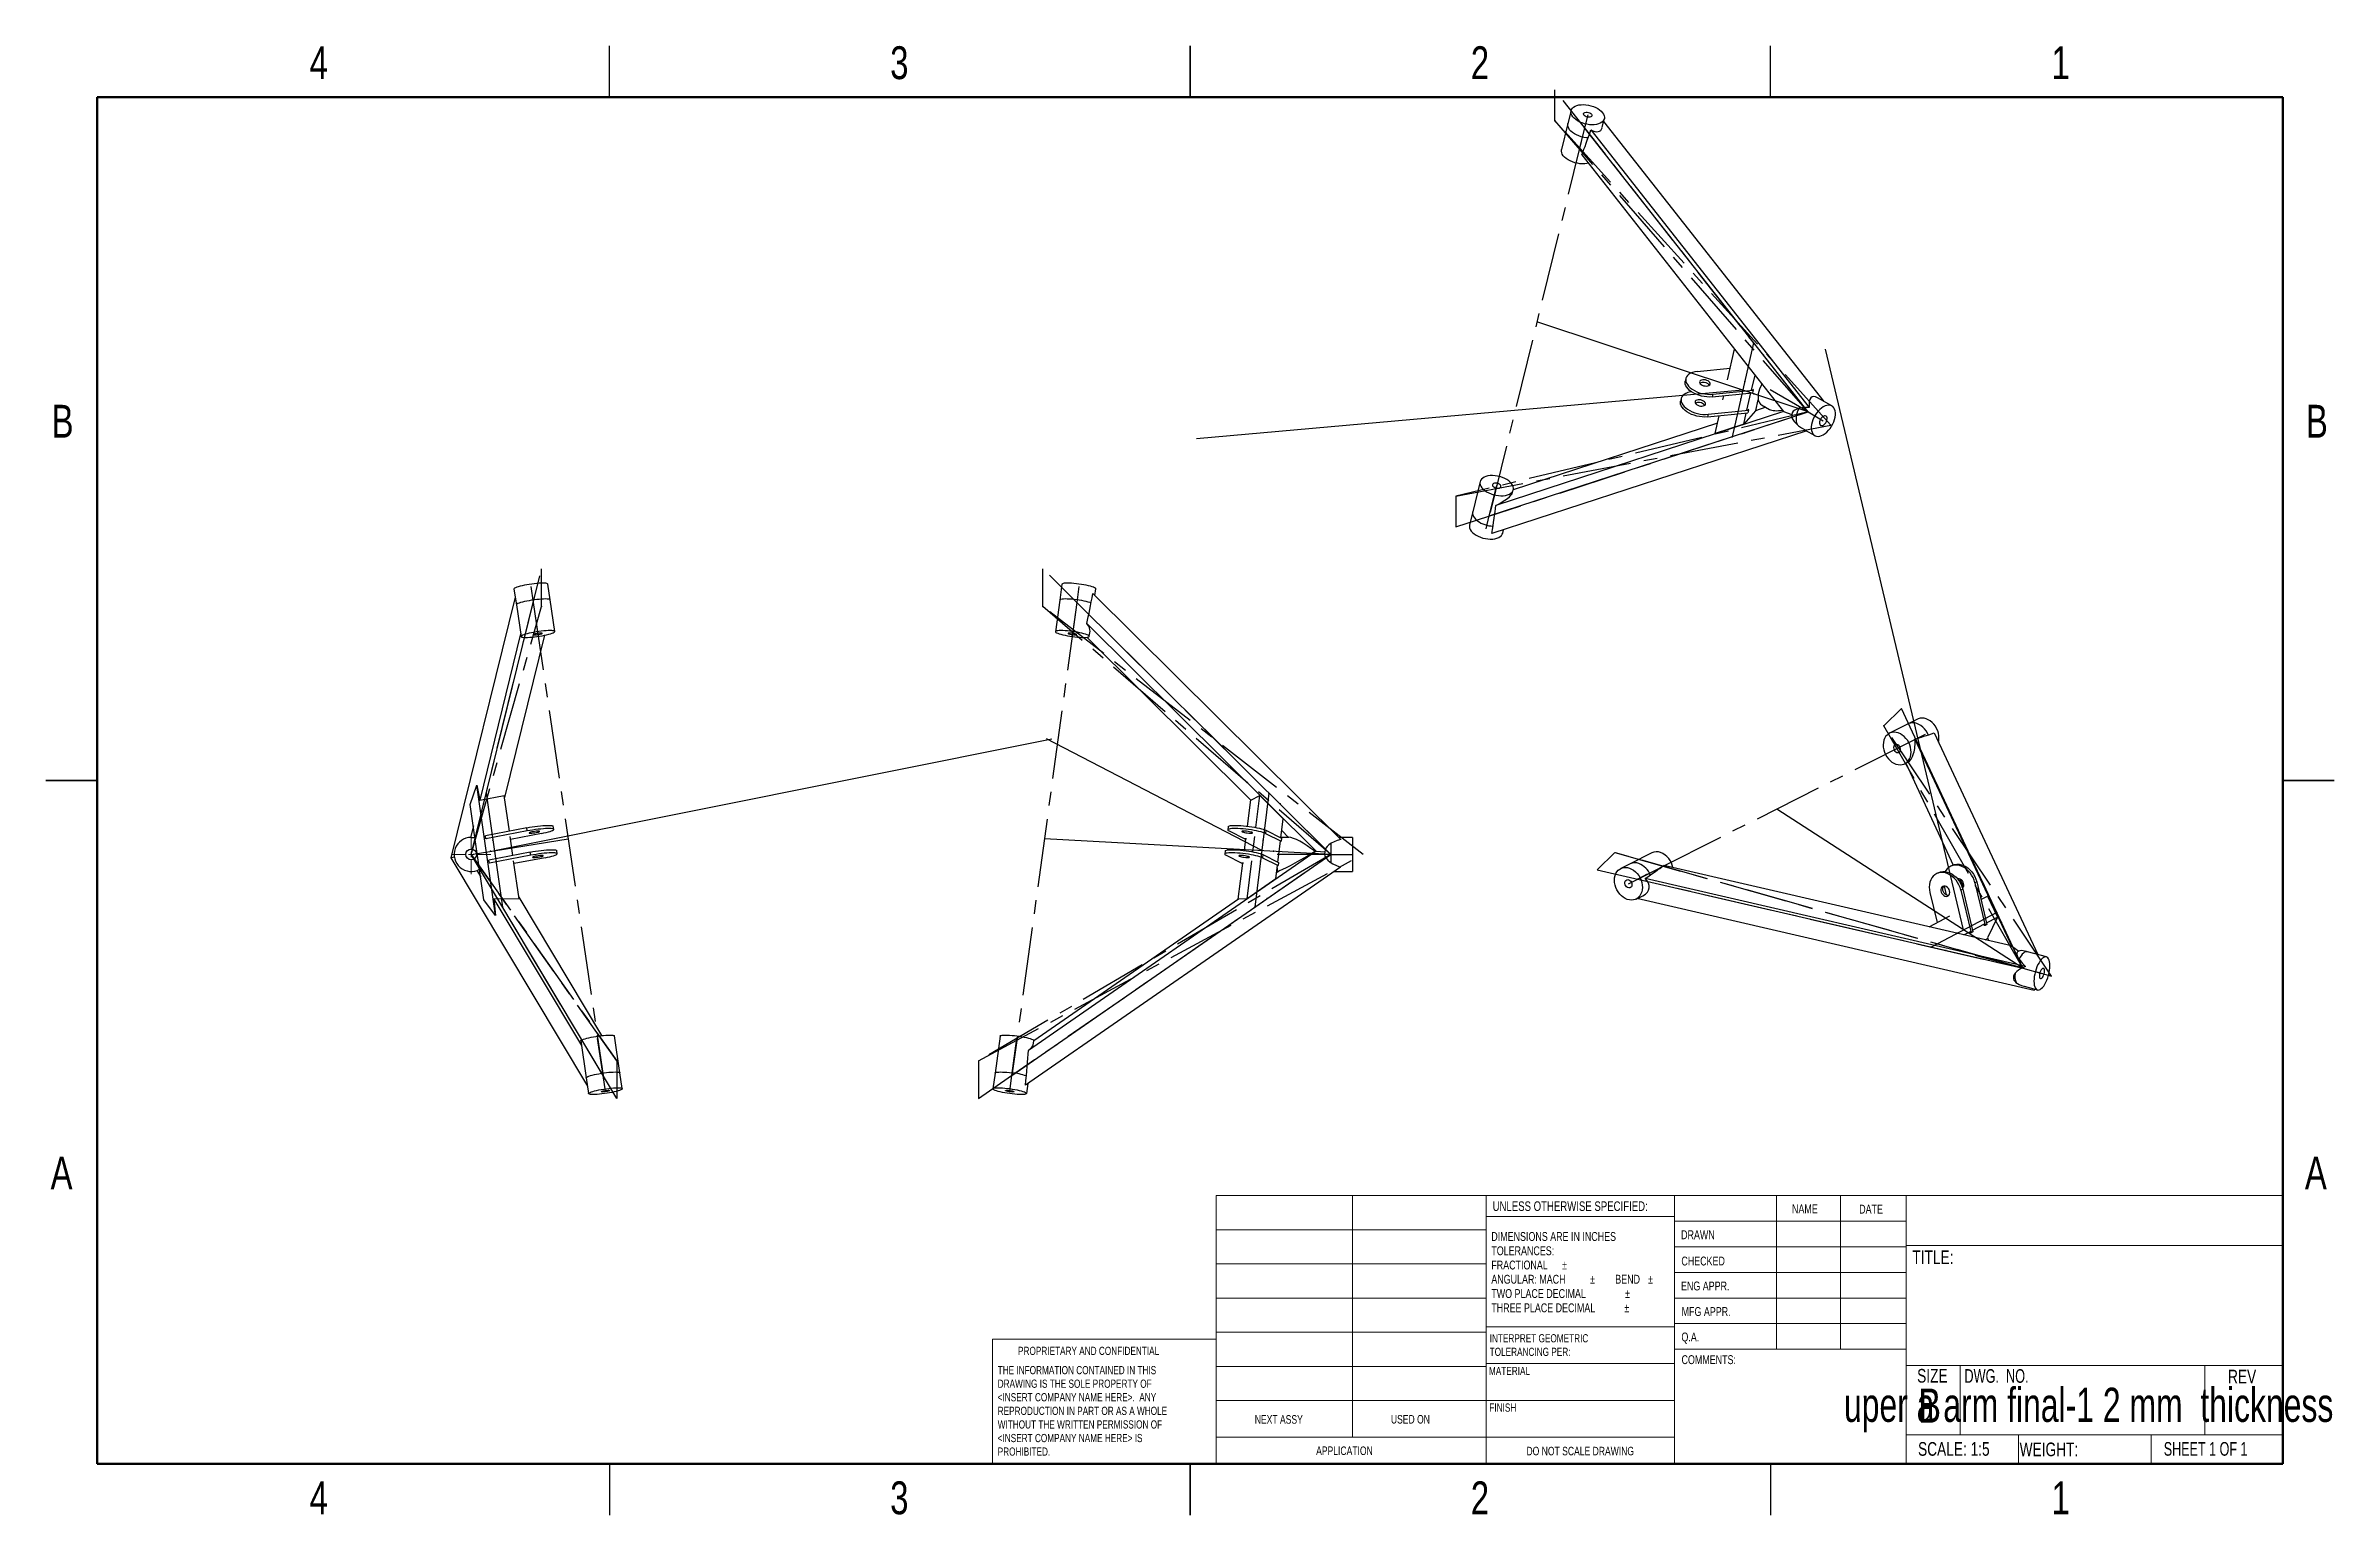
# Model space of a CAD drawing. Header units: millimetres. Extents: x 3 to 429, y 3 to 276.
import ezdxf

# ---------------------------------------------------------------- set-up
doc = ezdxf.new("R2010")
doc.units = ezdxf.units.MM
doc.header["$PDSIZE"] = -1
doc.linetypes.add('CENTERX2', pattern=[20.32, 12.7, -2.54, 2.54, -2.54])
doc.styles.add('SLDTEXTSTYLE0', font='TXT', dxfattribs={"width": 0.75})
doc.styles.add('SLDTEXTSTYLE1', font='TXT', dxfattribs={"width": 0.698529})
doc.styles.add('SLDTEXTSTYLE2', font='TXT', dxfattribs={"width": 0.6875})
doc.styles.add('SLDTEXTSTYLE3', font='TXT', dxfattribs={"width": 0.694444})

msp = doc.modelspace()

# ---------------------------------------------------------------- texts
at = {"color": 7, "linetype": 'Continuous', "lineweight": 0}
for s, insert, char_height, attachment_point, style in [('4', (53.91, 276.16), 6.1, 2, 'SLDTEXTSTYLE0'), ('3', (161.86, 276.16), 6.1, 2, 'SLDTEXTSTYLE0'), ('2', (269.81, 276.16), 6.1, 2, 'SLDTEXTSTYLE0'), ('1', (377.76, 276.16), 6.1, 2, 'SLDTEXTSTYLE0'), ('B', (6.3, 209.53), 6.1, 2, 'SLDTEXTSTYLE0'), ('B', (425.4, 209.53), 6.1, 2, 'SLDTEXTSTYLE0'), ('A', (6.11, 69.83), 6.1, 2, 'SLDTEXTSTYLE0'), ('A', (425.21, 69.83), 6.1, 2, 'SLDTEXTSTYLE0'), ('UNLESS OTHERWISE SPECIFIED:', (272.16, 61.5), 1.778, 1, 'SLDTEXTSTYLE0'), ('NAME', (327.82, 60.92), 1.651, 1, 'SLDTEXTSTYLE0'), ('DATE', (340.31, 60.88), 1.651, 1, 'SLDTEXTSTYLE0'), ('DRAWN', (307.2, 56.12), 1.651, 1, 'SLDTEXTSTYLE0'), ('CHECKED', (307.25, 51.24), 1.651, 1, 'SLDTEXTSTYLE0'), ('TITLE:', (350.19, 52.39), 2.54, 1, 'SLDTEXTSTYLE0'), ('ENG APPR.', (307.18, 46.6), 1.651, 1, 'SLDTEXTSTYLE0'), ('MFG APPR.', (307.3, 41.85), 1.651, 1, 'SLDTEXTSTYLE0'), ('PROPRIETARY AND CONFIDENTIAL', (183.93, 34.48), 1.524, 1, 'SLDTEXTSTYLE0'), ('Q.A.', (307.26, 37.12), 1.651, 1, 'SLDTEXTSTYLE0'), ('MATERIAL', (271.48, 30.75), 1.524, 1, 'SLDTEXTSTYLE0'), ('COMMENTS:', (307.28, 32.91), 1.651, 1, 'SLDTEXTSTYLE0'), ('SIZE', (351.08, 30.36), 2.54, 1, 'SLDTEXTSTYLE0'), ('DWG.  NO.', (359.88, 30.32), 2.54, 1, 'SLDTEXTSTYLE3'), ('REV', (408.88, 30.22), 2.54, 1, 'SLDTEXTSTYLE0'), ('uper a arm final-1 2 mm  thickness', (382.97, 26.87), 6.35, 2, 'SLDTEXTSTYLE1'), ('B', (351.28, 26.72), 6.35, 1, 'SLDTEXTSTYLE0'), ('NEXT ASSY', (227.94, 21.77), 1.587, 1, 'SLDTEXTSTYLE0'), ('USED ON', (253.25, 21.8), 1.587, 1, 'SLDTEXTSTYLE0'), ('FINISH', (271.55, 23.94), 1.524, 1, 'SLDTEXTSTYLE0'), ('APPLICATION', (239.35, 15.95), 1.5875, 1, 'SLDTEXTSTYLE0'), ('DO NOT SCALE DRAWING', (288.45, 15.89), 1.5875, 2, 'SLDTEXTSTYLE0'), ('SCALE: 1:5', (351.25, 16.76), 2.54, 1, 'SLDTEXTSTYLE0'), ('WEIGHT:', (370.14, 16.68), 2.54, 1, 'SLDTEXTSTYLE0'), ('SHEET 1 OF 1', (396.93, 16.77), 2.54, 1, 'SLDTEXTSTYLE2'), ('4', (53.91, 9.46), 6.1, 2, 'SLDTEXTSTYLE0'), ('3', (161.86, 9.46), 6.1, 2, 'SLDTEXTSTYLE0'), ('2', (269.81, 9.46), 6.1, 2, 'SLDTEXTSTYLE0'), ('1', (377.76, 9.46), 6.1, 2, 'SLDTEXTSTYLE0')]:
    msp.add_mtext(s, dxfattribs=dict(at, insert=insert, char_height=char_height, attachment_point=attachment_point, style=style))

# ---------------------------------------------------------------- blocks, each defined once
blk = doc.blocks.new('SW_NOTE_0')
at = {"color": 0, "linetype": 'Continuous', "lineweight": 0, "char_height": 1.524, "attachment_point": 1, "style": 'SLDTEXTSTYLE0'}
for s, insert in [('INTERPRET GEOMETRIC', (0, 1.96)), ('TOLERANCING PER:', (0, -0.56))]:
    blk.add_mtext(s, dxfattribs=dict(at, insert=insert))
blk = doc.blocks.new('SW_NOTE_0_1')
at = {"color": 0, "linetype": 'Continuous', "lineweight": 0, "char_height": 1.651, "attachment_point": 1, "style": 'SLDTEXTSTYLE0'}
for s, insert in [('DIMENSIONS ARE IN INCHES', (0, 2.13)), ('TOLERANCES:', (0, -0.52)), ('FRACTIONAL', (0, -3.17)), ('%%p', (13.15, -3.17)), ('ANGULAR: MACH', (0, -5.82)), ('TWO PLACE DECIMAL', (0, -8.48)), ('%%p', (18.37, -5.82)), ('BEND', (23.04, -5.82)), ('%%p', (29.16, -5.82)), ('THREE PLACE DECIMAL', (0, -11.13)), ('%%p', (24.73, -11.13)), ('%%p', (24.88, -8.48))]:
    blk.add_mtext(s, dxfattribs=dict(at, insert=insert))
blk = doc.blocks.new('SW_NOTE_0_2')
at = {"color": 0, "linetype": 'Continuous', "lineweight": 0, "char_height": 1.524, "attachment_point": 1, "style": 'SLDTEXTSTYLE0'}
for s, insert in [('THE INFORMATION CONTAINED IN THIS', (0, 1.96)), ('<INSERT COMPANY NAME HERE>.  ANY', (0, -3.08)), ('DRAWING IS THE SOLE PROPERTY OF', (0, -0.56)), ('WITHOUT THE WRITTEN PERMISSION OF', (0, -8.13)), ('REPRODUCTION IN PART OR AS A WHOLE', (0, -5.61)), ('<INSERT COMPANY NAME HERE> IS', (0, -10.66)), ('PROHIBITED.', (0, -13.18))]:
    blk.add_mtext(s, dxfattribs=dict(at, insert=insert))
blk = doc.blocks.new('SW_CENTERMARKSYMBOL_0')
at = {"color": 0, "linetype": 'Continuous', "lineweight": 18}
for p, q in [((-1.016, 0), (-3.683, 0)), ((0, 0), (-0.508, 0)), ((0, 1.016), (0, 3.683)), ((0, 0), (0, 0.508)), ((0, 0), (0, -0.508)), ((0, 0), (0.508, 0)), ((1.016, 0), (3.683, 0)), ((0, -1.016), (0, -3.683))]:
    blk.add_line(p, q, dxfattribs=at)

# ---------------------------------------------------------------- linework, layer by layer
at = {"color": 7, "linetype": 'Continuous', "lineweight": 25}
for p, q in [((107.95, 266.7), (107.95, 276.23)), ((215.9, 276.23), (215.9, 266.7)), ((215.9, 266.7), (215.9, 276.23)), ((323.85, 266.7), (323.85, 276.23)), ((286.75, 264.2), (286.16, 261.79)), ((286.16, 261.79), (284.98, 256.96)), ((290.44, 260.62), (331.03, 209.04)), ((292.52, 261.04), (292.92, 262.69)), ((292.8, 262.21), (333.75, 210.17)), ((288.73, 255.98), (326.25, 208.29)), ((315.81, 214.2), (317.12, 219.9)), ((308.08, 214.42), (307.97, 213.93)), ((310.18, 215.72), (316.3, 216.33)), ((320.3, 212.24), (320.94, 215.04)), ((322.2, 213.29), (322.23, 213.41)), ((307.23, 210.69), (307.11, 210.21)), ((312.23, 207.77), (319.73, 208.52)), ((312.97, 211.01), (320.48, 211.76)), ((313.09, 211.49), (312.97, 211.01)), ((313.09, 211.49), (320.59, 212.24)), ((314.95, 210.48), (315.12, 211.22)), ((319.44, 208.52), (320.18, 211.73)), ((319.61, 208.7), (319.73, 208.52)), ((319.73, 208.52), (319.62, 208.03)), ((320.47, 212.42), (320.59, 212.24)), ((320.59, 212.24), (320.48, 211.76)), ((322.95, 209.07), (321.02, 208.44)), ((321.09, 208.47), (321.55, 210.45)), ((322.15, 209.54), (323.64, 208.67)), ((335.23, 209.32), (332.58, 210.85)), ((330.55, 204.69), (272.04, 185.6)), ((326.25, 208.29), (272.75, 190.84)), ((313.95, 206.14), (276.01, 193.76)), ((312.12, 207.28), (319.62, 208.03)), ((312.23, 207.77), (312.12, 207.28)), ((313.51, 204.19), (314.27, 207.5)), ((318.85, 205.95), (313.51, 204.19)), ((321.02, 208.44), (318.85, 205.95)), ((318.85, 205.95), (319.32, 208)), ((326.25, 208.29), (327.79, 207.75)), ((330.26, 204.85), (332.05, 203.82)), ((269.84, 195.26), (268.46, 189.63)), ((275.88, 193.23), (276.01, 193.75)), ((268.46, 189.63), (267.87, 187.21)), ((274.04, 185.7), (274.18, 186.3)), ((90.22, 175.3), (90.66, 172.36)), ((96.94, 173.29), (96.5, 176.23)), ((192.1, 176.19), (191.69, 173.25)), ((197.84, 174.47), (243.97, 128.73)), ((198.22, 174.1), (198.39, 175.33)), ((90.44, 173.79), (78.51, 125.35)), ((90.66, 172.36), (91.53, 166.48)), ((97.81, 167.4), (96.94, 173.29)), ((191.69, 173.25), (190.89, 167.37)), ((91.45, 166.97), (83.85, 136.08)), ((95.88, 166.72), (88.46, 136.58)), ((196.72, 166.34), (227.23, 136.08)), ((196.73, 168.9), (239.38, 126.61)), ((197.18, 166.51), (197.31, 167.45)), ((349.39, 150.24), (345.93, 148.5)), ((351.12, 151.11), (349.39, 150.24)), ((350.66, 147.41), (368.65, 108.97)), ((354.24, 148.55), (373.52, 107.35)), ((348.79, 142.82), (349.35, 143.11)), ((348.96, 142.91), (357.8, 124.01)), ((3.17, 139.7), (12.7, 139.7)), ((12.7, 139.7), (3.17, 139.7)), ((82.1, 135.24), (83.3, 138.83)), ((86.77, 114.62), (83.3, 138.83)), ((83.3, 138.83), (83.85, 136.08)), ((83.85, 136.08), (88.41, 136.92)), ((89.36, 130.31), (88.41, 136.92)), ((227.23, 136.08), (228.91, 136.92)), ((228.17, 130.98), (228.91, 136.92)), ((228.91, 136.92), (233.22, 132.62)), ((428.62, 139.7), (419.1, 139.7)), ((419.1, 139.7), (428.62, 139.7)), ((84.64, 117.52), (82.1, 135.24)), ((226.57, 131.22), (227.18, 136.13)), ((232.78, 129.07), (233.22, 132.62)), ((82.67, 131.3), (82.14, 129.15)), ((92.6, 130.93), (84.91, 129.46)), ((84.99, 128.87), (84.91, 129.46)), ((92.68, 130.34), (84.99, 128.87)), ((85.11, 128.85), (84.99, 128.87)), ((90.01, 125.79), (89.51, 129.29)), ((95.34, 129.88), (89.58, 128.78)), ((92.68, 130.34), (92.6, 130.93)), ((97.62, 130.63), (97.53, 131.22)), ((223.01, 131.15), (222.94, 130.56)), ((223.17, 130.34), (226.09, 128.87)), ((226.01, 126.7), (226.28, 128.86)), ((226.4, 128.85), (226.09, 128.87)), ((227.6, 126.46), (227.95, 129.29)), ((230.01, 130.47), (229.94, 129.88)), ((229.94, 129.88), (232.86, 128.41)), ((230.01, 130.47), (232.93, 129)), ((232.22, 124.56), (232.71, 128.47)), ((232.86, 128.41), (232.7, 128.42)), ((234.29, 129.15), (232.79, 129.15)), ((232.93, 129), (232.86, 128.41)), ((232.95, 130.41), (234.22, 129.15)), ((242.08, 128), (242.08, 124.45)), ((246.08, 129.15), (243.55, 129.15)), ((246.08, 129.15), (246.08, 122.8)), ((78.51, 125.35), (79.12, 125.52)), ((78.51, 125.35), (103.88, 82.89)), ((93.25, 126.41), (85.55, 124.94)), ((85.64, 124.35), (85.55, 124.94)), ((93.33, 125.82), (85.64, 124.35)), ((85.76, 124.33), (85.64, 124.35)), ((91.16, 117.73), (90.16, 124.77)), ((95.99, 125.36), (90.23, 124.26)), ((93.33, 125.82), (93.25, 126.41)), ((98.26, 126.11), (98.18, 126.7)), ((243.86, 123.63), (185.32, 83.09)), ((239.38, 126.61), (185.86, 89.55)), ((222.45, 126.63), (222.38, 126.04)), ((222.61, 125.82), (225.53, 124.35)), ((224.88, 117.65), (225.71, 124.34)), ((225.84, 124.33), (225.53, 124.35)), ((226.52, 117.73), (227.39, 124.77)), ((229.45, 125.95), (229.38, 125.36)), ((229.38, 125.36), (232.29, 123.89)), ((229.45, 125.95), (232.37, 124.48)), ((231.83, 121.42), (232.14, 123.95)), ((232.08, 123.46), (232.08, 122.8)), ((232.29, 123.89), (232.14, 123.9)), ((232.37, 124.48), (232.29, 123.89)), ((239.09, 126.55), (239.38, 126.61)), ((239.38, 126.61), (240.96, 126.44)), ((297.72, 124.23), (295.99, 123.36)), ((301.75, 126.26), (297.72, 124.23)), ((368.65, 108.97), (304.01, 123.93)), ((357.58, 123.91), (357.24, 123.73)), ((83.32, 122.99), (84.03, 121.79)), ((231.83, 121.42), (226.52, 117.73)), ((232.59, 122.99), (231.97, 122.56)), ((232.08, 122.8), (232.33, 122.8)), ((242.67, 122.8), (246.08, 122.8)), ((371.21, 105.15), (300.52, 121.51)), ((354.98, 122.54), (354.64, 122.36)), ((356.1, 120.09), (356.49, 118.45)), ((358.62, 121.41), (358.66, 121.45)), ((359.02, 121.41), (359.7, 119.96)), ((359.55, 119.53), (359.21, 119.36)), ((359.21, 119.36), (361.11, 111.39)), ((359.55, 119.53), (361.45, 111.57)), ((362.16, 120.9), (361.82, 120.72)), ((361.82, 120.72), (363.72, 112.76)), ((362.16, 120.9), (364.06, 112.94)), ((86.77, 114.62), (84.64, 117.52)), ((91.16, 117.73), (86.49, 117.69)), ((86.49, 117.69), (102.76, 90.44)), ((86.49, 117.69), (86.77, 114.62)), ((91.12, 118.05), (106.49, 92.31)), ((224.94, 117.69), (186.88, 91.33)), ((226.52, 117.73), (224.94, 117.69)), ((298.84, 117.68), (300.09, 118.31)), ((372.84, 100.67), (299, 117.76)), ((353.44, 118.92), (354.78, 113.3)), ((362.95, 117.59), (364.19, 118.24)), ((364.19, 118.24), (366.01, 114.31)), ((353.29, 112.52), (357.18, 114.57)), ((359.75, 111.02), (361, 111.68)), ((361.11, 111.39), (360.87, 111.37)), ((361.45, 111.57), (361.11, 111.39)), ((361.38, 111.88), (363.61, 113.05)), ((363.72, 112.76), (363.48, 112.74)), ((364.06, 112.94), (363.72, 112.76)), ((363.98, 113.24), (366.01, 114.31)), ((366.01, 114.31), (364.15, 110.45)), ((363.72, 110.11), (364.19, 110.35)), ((364.15, 110.45), (364.38, 109.95)), ((368.65, 108.97), (369.96, 107.99)), ((371.58, 107.88), (371.26, 107.97)), ((375.11, 106.92), (371.58, 107.88)), ((370.95, 101.47), (373.45, 100.79)), ((372.98, 100.92), (372.84, 100.67)), ((102.63, 91.32), (103.64, 84.46)), ((109.93, 85.39), (108.91, 92.25)), ((180.59, 92.22), (179.65, 85.35)), ((186.77, 90.55), (186.88, 91.35)), ((110.36, 82.45), (109.93, 85.39)), ((179.65, 85.35), (179.24, 82.41)), ((103.64, 84.46), (104.08, 81.52)), ((185.54, 81.55), (185.79, 83.42)), ((107.95, 12.7), (107.95, 3.17)), ((215.9, 3.17), (215.9, 12.7)), ((215.9, 12.7), (215.9, 3.17)), ((323.85, 12.7), (323.85, 3.17))]:
    msp.add_line(p, q, dxfattribs=at)
at = {"color": 7, "linetype": 'Continuous'}
for p, q in [((283.71, 262.35), (283.71, 268.07)), ((289.25, 261.03), (288.06, 256.2)), ((289.84, 263.44), (289.25, 261.03)), ((330.81, 208.2), (289.25, 261.03)), ((330.81, 208.2), (280.39, 224.95)), ((320.69, 221.07), (316.67, 203.59)), ((359.71, 111.95), (334.04, 219.85)), ((318.66, 212.24), (217.11, 203.24)), ((330.81, 208.2), (323.74, 212.29)), ((271.54, 188.87), (330.81, 208.2)), ((330.81, 208.2), (333.64, 206.57)), ((265.32, 192.56), (265.32, 186.84)), ((271.54, 188.87), (272.93, 194.51)), ((270.95, 186.46), (271.54, 188.87)), ((95.33, 172.07), (95.33, 179.07)), ((188.54, 172.07), (188.54, 179.07)), ((93.36, 175.76), (93.8, 172.82)), ((195.24, 175.76), (194.84, 172.82)), ((82.26, 125.98), (93.8, 172.82)), ((93.8, 172.82), (94.67, 166.94)), ((194.84, 172.82), (194.03, 166.94)), ((242.08, 125.98), (194.84, 172.82)), ((344.9, 149.89), (348.16, 153.08)), ((86.61, 126.68), (190.23, 147.46)), ((229.25, 126.68), (189.25, 147.46)), ((350.82, 147.4), (347.36, 145.66)), ((352.55, 148.27), (350.82, 147.4)), ((370.74, 104.82), (350.82, 147.4)), ((85.07, 137.39), (88.11, 116.18)), ((230.58, 137.39), (227.94, 116.18)), ((370.74, 104.82), (324.98, 134.4)), ((82.26, 125.98), (100.29, 128.87)), ((242.08, 125.98), (188.82, 128.87)), ((106.78, 84.92), (82.26, 125.98)), ((182.79, 84.92), (242.08, 125.98)), ((242.08, 125.98), (232.08, 125.98)), ((242.08, 125.98), (246.08, 125.98)), ((294.89, 126.32), (291.62, 123.13)), ((299.14, 121.39), (303.18, 123.42)), ((297.42, 120.52), (299.14, 121.39)), ((299.14, 121.39), (370.74, 104.82)), ((365.89, 115.19), (353.66, 108.77)), ((370.74, 104.82), (361.9, 107.22)), ((370.74, 104.82), (374.28, 103.86)), ((106.78, 84.92), (105.77, 91.79)), ((182.79, 84.92), (183.73, 91.79)), ((109.36, 87.61), (109.36, 80.61)), ((176.57, 87.61), (176.57, 80.61)), ((107.22, 81.98), (106.78, 84.92)), ((182.39, 81.98), (182.79, 84.92))]:
    msp.add_line(p, q, dxfattribs=at)
at = {"color": 7, "linetype": 'CENTERX2'}
for p, q in [((330.81, 208.2), (283.71, 268.07)), ((289.25, 261.03), (271.54, 188.87)), ((335.05, 205.75), (283.71, 262.35)), ((330.81, 208.2), (283.71, 262.35)), ((330.81, 208.2), (265.32, 192.56)), ((265.32, 186.84), (330.81, 208.2)), ((265.32, 192.56), (335.05, 205.75)), ((82.26, 125.98), (95.33, 179.07)), ((242.08, 125.98), (188.54, 179.07)), ((82.26, 125.98), (95.33, 172.07)), ((82.26, 125.98), (95.33, 172.07)), ((93.8, 172.82), (106.78, 84.92)), ((194.84, 172.82), (182.79, 84.92)), ((248.08, 125.98), (188.54, 172.07)), ((242.08, 125.98), (188.54, 172.07)), ((376.05, 103.38), (344.9, 149.89)), ((370.74, 104.82), (344.9, 149.89)), ((370.74, 104.82), (348.16, 153.08)), ((350.82, 147.4), (299.14, 121.39)), ((109.36, 87.61), (82.26, 125.98)), ((82.26, 125.98), (109.36, 87.61)), ((109.36, 80.61), (82.26, 125.98)), ((176.57, 87.61), (248.08, 125.98)), ((242.08, 125.98), (176.57, 87.61)), ((176.57, 80.61), (242.08, 125.98)), ((294.89, 126.32), (376.05, 103.38)), ((370.74, 104.82), (294.89, 126.32)), ((291.62, 123.13), (370.74, 104.82))]:
    msp.add_line(p, q, dxfattribs=at)
at = {"color": 7, "linetype": 'Continuous', "lineweight": 50}
for p, q in [((12.7, 12.7), (12.7, 266.7)), ((12.7, 266.7), (419.1, 266.7)), ((419.1, 266.7), (419.1, 12.7)), ((419.1, 12.7), (12.7, 12.7))]:
    msp.add_line(p, q, dxfattribs=at)
at = {"color": 7, "linetype": 'Continuous', "lineweight": 18}
for p, q in [((220.75, 62.59), (419.1, 62.59)), ((220.75, 12.7), (220.75, 62.59)), ((246.1, 62.59), (246.1, 17.69)), ((270.97, 12.7), (270.97, 62.59)), ((305.95, 62.59), (305.95, 12.7)), ((324.96, 62.59), (324.96, 34.02)), ((336.86, 62.59), (336.86, 34.02)), ((349.03, 62.59), (349.03, 12.7)), ((220.75, 56.24), (270.97, 56.24)), ((305.95, 58.67), (270.97, 58.67)), ((305.95, 57.83), (349.03, 57.83)), ((305.95, 53.07), (349.03, 53.07)), ((349.03, 53.27), (419.1, 53.27)), ((220.75, 49.89), (270.97, 49.89)), ((305.95, 48.31), (349.03, 48.31)), ((220.75, 43.54), (270.97, 43.54)), ((349.03, 43.54), (305.95, 43.54)), ((349.03, 38.78), (305.95, 38.78)), ((179.17, 12.7), (179.17, 35.92)), ((220.75, 35.92), (179.17, 35.92)), ((220.75, 37.19), (270.97, 37.19)), ((270.97, 38.19), (306.06, 38.19)), ((220.75, 30.84), (270.97, 30.84)), ((270.97, 31.34), (306.06, 31.34)), ((349.03, 34.02), (306.06, 34.02)), ((349.03, 30.98), (419.1, 30.98)), ((359.08, 30.98), (359.08, 18.11)), ((404.57, 30.98), (404.57, 18.11)), ((220.75, 24.49), (270.97, 24.49)), ((270.97, 24.48), (305.95, 24.48)), ((220.75, 17.69), (305.95, 17.69)), ((349.03, 18.11), (419.1, 18.11)), ((369.94, 18.11), (369.94, 12.7)), ((394.62, 18.11), (394.62, 12.7))]:
    msp.add_line(p, q, dxfattribs=at)
at = {"color": 7, "linetype": 'Continuous', "lineweight": 25, "flags": 128}
for points in [[(292.06, 264.35), (292.36, 264.09), (292.6, 263.82), (292.79, 263.54), (292.9, 263.26), (292.95, 262.98), (292.93, 262.71), (292.84, 262.46), (292.68, 262.23), (292.46, 262.03), (292.18, 261.86), (291.85, 261.73), (291.47, 261.63), (291.06, 261.57), (290.62, 261.56), (290.16, 261.59), (289.69, 261.66), (289.23, 261.77), (288.78, 261.91), (288.36, 262.09), (287.97, 262.3), (287.62, 262.54), (287.32, 262.8), (287.07, 263.07), (286.89, 263.35), (286.77, 263.63), (286.73, 263.91), (286.75, 264.17), (286.84, 264.42), (287, 264.65), (287.22, 264.86), (287.5, 265.03), (287.83, 265.16), (288.21, 265.26), (288.62, 265.31), (289.06, 265.33), (289.52, 265.3), (289.98, 265.23), (290.44, 265.12), (290.89, 264.97), (291.32, 264.79), (291.71, 264.58), (292.06, 264.35)], [(290.4, 263.67), (290.53, 263.54), (290.61, 263.4), (290.62, 263.26), (290.55, 263.14), (290.43, 263.04), (290.25, 262.99), (290.03, 262.97), (289.8, 262.99), (289.57, 263.06), (289.37, 263.16), (289.2, 263.28), (289.1, 263.42), (289.05, 263.56), (289.08, 263.69), (289.18, 263.8), (289.33, 263.88), (289.53, 263.91), (289.76, 263.91), (289.99, 263.87), (290.21, 263.78), (290.4, 263.67)], [(289.92, 259.15), (289.57, 259.17), (289.1, 259.24), (288.64, 259.35), (288.19, 259.5), (287.77, 259.68), (287.37, 259.89), (287.02, 260.13), (286.72, 260.38), (286.48, 260.65), (286.3, 260.93), (286.18, 261.21), (286.13, 261.49), (286.16, 261.76), (286.16, 261.79)], [(289.92, 259.15), (289.57, 259.17), (289.1, 259.24), (288.64, 259.35), (288.19, 259.5), (287.77, 259.68), (287.37, 259.89), (287.02, 260.13), (286.72, 260.38), (286.48, 260.65), (286.3, 260.93), (286.18, 261.21), (286.13, 261.49), (286.16, 261.76), (286.16, 261.79)], [(289.94, 254.44), (289.69, 254.39), (289.28, 254.33), (288.84, 254.32), (288.38, 254.34), (287.92, 254.41), (287.45, 254.52), (287.01, 254.67), (286.58, 254.85), (286.19, 255.06), (285.84, 255.3), (285.54, 255.55), (285.3, 255.83), (285.11, 256.1), (285, 256.39), (284.95, 256.66), (284.97, 256.93), (284.98, 256.96)], [(312.97, 211.01), (312.49, 210.98), (311.99, 211), (311.48, 211.06), (310.98, 211.16), (310.48, 211.31), (310, 211.49), (309.56, 211.7), (309.15, 211.94), (308.79, 212.21), (308.49, 212.49), (308.25, 212.79), (308.08, 213.09), (307.97, 213.4), (307.94, 213.7), (307.97, 213.93)], [(310.18, 215.72), (309.73, 215.65), (309.32, 215.54), (308.95, 215.39), (308.64, 215.2), (308.39, 214.99), (308.21, 214.74), (308.1, 214.47), (308.05, 214.18), (308.09, 213.88), (308.19, 213.58), (308.36, 213.28), (308.6, 212.98), (308.9, 212.69), (309.26, 212.43), (309.67, 212.19), (310.11, 211.97), (310.59, 211.79), (311.09, 211.65), (311.6, 211.55), (312.11, 211.49), (312.61, 211.47), (313.09, 211.49)], [(310.93, 213.32), (311.14, 213.19), (311.39, 213.09), (311.66, 213.03), (311.92, 213.02), (312.16, 213.05), (312.37, 213.11), (312.52, 213.22), (312.6, 213.35), (312.61, 213.51), (312.55, 213.66), (312.42, 213.82), (312.23, 213.96), (312, 214.07), (311.74, 214.15), (311.47, 214.19), (311.22, 214.18), (310.99, 214.13), (310.81, 214.05), (310.7, 213.93), (310.65, 213.78), (310.68, 213.62), (310.77, 213.46), (310.93, 213.32)], [(312.22, 213.41), (312.38, 213.26), (312.45, 213.16)], [(322.25, 213.37), (322.21, 213.3), (321.98, 212.89), (321.8, 212.46), (321.65, 212.03), (321.55, 211.6), (321.5, 211.19), (321.5, 210.8), (321.55, 210.44), (321.65, 210.13), (321.8, 209.87), (321.98, 209.66), (322.15, 209.54)], [(312.12, 207.28), (311.64, 207.26), (311.14, 207.27), (310.63, 207.34), (310.12, 207.44), (309.62, 207.58), (309.15, 207.76), (308.7, 207.98), (308.29, 208.22), (307.94, 208.48), (307.63, 208.77), (307.39, 209.07), (307.22, 209.37), (307.12, 209.67), (307.09, 209.97), (307.11, 210.21)], [(309.12, 211.97), (308.87, 211.92), (308.46, 211.81), (308.09, 211.66), (307.78, 211.48), (307.54, 211.26), (307.35, 211.01), (307.24, 210.74), (307.2, 210.46), (307.23, 210.16), (307.33, 209.86), (307.51, 209.55), (307.75, 209.25), (308.05, 208.97), (308.41, 208.7), (308.81, 208.46), (309.26, 208.25), (309.73, 208.07), (310.23, 207.93), (310.74, 207.82), (311.25, 207.76), (311.75, 207.74), (312.23, 207.77)], [(310.08, 209.59), (310.29, 209.46), (310.54, 209.37), (310.8, 209.31), (311.07, 209.29), (311.31, 209.32), (311.51, 209.39), (311.66, 209.49), (311.74, 209.63), (311.75, 209.78), (311.69, 209.94), (311.56, 210.09), (311.37, 210.23), (311.14, 210.35), (310.88, 210.43), (310.62, 210.46), (310.36, 210.46), (310.14, 210.41), (309.96, 210.32), (309.84, 210.2), (309.79, 210.06), (309.82, 209.9), (309.92, 209.74), (310.08, 209.59)], [(311.36, 209.68), (311.52, 209.53), (311.59, 209.44)], [(329.08, 208.86), (329.06, 208.81), (328.87, 208.38), (328.72, 207.94), (328.62, 207.52), (328.57, 207.1), (328.57, 206.72), (328.62, 206.36), (328.72, 206.05), (328.84, 205.82)], [(329.08, 208.86), (329.06, 208.81), (328.87, 208.38), (328.72, 207.94), (328.62, 207.52), (328.57, 207.1), (328.57, 206.72), (328.62, 206.36), (328.72, 206.05), (328.84, 205.82)], [(333.64, 209.16), (333.3, 208.94), (332.98, 208.67), (332.66, 208.34), (332.37, 207.98), (332.11, 207.59), (331.88, 207.17), (331.69, 206.74), (331.55, 206.31), (331.45, 205.88), (331.4, 205.47), (331.4, 205.08), (331.45, 204.73), (331.55, 204.42), (331.69, 204.15), (331.88, 203.94), (332.11, 203.79), (332.37, 203.7), (332.66, 203.67), (332.98, 203.71), (333.3, 203.81), (333.64, 203.98), (333.97, 204.2), (334.3, 204.47), (334.61, 204.8), (334.9, 205.16), (335.17, 205.55), (335.39, 205.97), (335.58, 206.4), (335.73, 206.83), (335.83, 207.26), (335.88, 207.67), (335.88, 208.06), (335.83, 208.41), (335.73, 208.72), (335.58, 208.99), (335.39, 209.2), (335.17, 209.35), (334.9, 209.44), (334.61, 209.47), (334.3, 209.43), (333.97, 209.33), (333.64, 209.16)], [(333.64, 207.39), (333.45, 207.25), (333.27, 207.06), (333.12, 206.83), (333.01, 206.58), (332.95, 206.34), (332.93, 206.11), (332.97, 205.91), (333.06, 205.77), (333.19, 205.68), (333.36, 205.66), (333.54, 205.71), (333.74, 205.82), (333.92, 205.98), (334.09, 206.19), (334.22, 206.43), (334.31, 206.68), (334.34, 206.92), (334.33, 207.14), (334.27, 207.31), (334.16, 207.43), (334.01, 207.48), (333.83, 207.47), (333.64, 207.39)], [(270.7, 193.6), (271.05, 193.37), (271.45, 193.15), (271.87, 192.97), (272.32, 192.83), (272.78, 192.72), (273.25, 192.65), (273.7, 192.62), (274.14, 192.64), (274.56, 192.69), (274.93, 192.79), (275.27, 192.92), (275.55, 193.09), (275.77, 193.3), (275.92, 193.52), (276.02, 193.77), (276.04, 194.04), (275.99, 194.32), (275.87, 194.6), (275.69, 194.88), (275.45, 195.15), (275.15, 195.41), (274.8, 195.64), (274.41, 195.86), (273.98, 196.04), (273.53, 196.18), (273.07, 196.29), (272.61, 196.36), (272.15, 196.39), (271.71, 196.38), (271.29, 196.32), (270.92, 196.22), (270.59, 196.09), (270.31, 195.92), (270.08, 195.72), (269.93, 195.49), (269.84, 195.24), (269.81, 194.97), (269.86, 194.69), (269.98, 194.41), (270.16, 194.13), (270.4, 193.86), (270.7, 193.6)], [(272.37, 194.28), (272.55, 194.16), (272.77, 194.08), (273.01, 194.04), (273.23, 194.03), (273.43, 194.07), (273.59, 194.15), (273.68, 194.26), (273.71, 194.39), (273.67, 194.53), (273.56, 194.67), (273.4, 194.79), (273.19, 194.89), (272.96, 194.96), (272.73, 194.98), (272.51, 194.96), (272.34, 194.9), (272.21, 194.81), (272.15, 194.69), (272.15, 194.55), (272.23, 194.41), (272.37, 194.28)], [(267.87, 187.21), (267.86, 187.19), (267.84, 186.92), (267.89, 186.64), (268, 186.36), (268.19, 186.08), (268.43, 185.81), (268.73, 185.55)], [(268.46, 189.63), (268.45, 189.6), (268.43, 189.34), (268.48, 189.06), (268.6, 188.78), (268.78, 188.5), (269.02, 188.23), (269.32, 187.97)], [(268.46, 189.63), (268.45, 189.6), (268.43, 189.34), (268.48, 189.06), (268.6, 188.78), (268.78, 188.5), (269.02, 188.23), (269.32, 187.97)], [(268.73, 185.55), (269.08, 185.32), (269.47, 185.11), (269.9, 184.93), (270.34, 184.78), (270.81, 184.67), (271.27, 184.6), (271.73, 184.57), (272.17, 184.59), (272.58, 184.64), (272.96, 184.74), (273.29, 184.88), (273.57, 185.05), (273.79, 185.25), (273.95, 185.48), (274.04, 185.7)], [(96.5, 176.23), (96.46, 176.28), (96.35, 176.33), (96.17, 176.36), (95.92, 176.38), (95.62, 176.39), (95.27, 176.38), (94.88, 176.36), (94.45, 176.33), (94, 176.28), (93.53, 176.22), (93.07, 176.15), (92.6, 176.07), (92.16, 175.99), (91.74, 175.9), (91.36, 175.8), (91.02, 175.71), (90.73, 175.62), (90.51, 175.53), (90.34, 175.44), (90.25, 175.37), (90.22, 175.3), (90.22, 175.3)], [(198.39, 175.33), (198.38, 175.38), (198.31, 175.46), (198.17, 175.54), (197.97, 175.63), (197.7, 175.72), (197.38, 175.82), (197.02, 175.91), (196.61, 176), (196.17, 176.08), (195.71, 176.16), (195.24, 176.23), (194.77, 176.28), (194.32, 176.33), (193.88, 176.36), (193.47, 176.38), (193.1, 176.39), (192.78, 176.38), (192.52, 176.36), (192.31, 176.33), (192.18, 176.28), (192.11, 176.22), (192.1, 176.19)], [(96.94, 173.29), (96.89, 173.34), (96.78, 173.39), (96.6, 173.42), (96.36, 173.44), (96.06, 173.45), (95.71, 173.44), (95.31, 173.42), (94.89, 173.38), (94.44, 173.34), (93.97, 173.28), (93.5, 173.21), (93.04, 173.13), (92.59, 173.05), (92.17, 172.96), (91.79, 172.86), (91.45, 172.77), (91.17, 172.68), (90.94, 172.59), (90.78, 172.5), (90.68, 172.43), (90.66, 172.36), (90.66, 172.36)], [(96.94, 173.29), (96.89, 173.34), (96.78, 173.39), (96.6, 173.42), (96.36, 173.44), (96.06, 173.45), (95.71, 173.44), (95.31, 173.42), (94.89, 173.38), (94.44, 173.34), (93.97, 173.28), (93.5, 173.21), (93.04, 173.13), (92.59, 173.05), (92.17, 172.96), (91.79, 172.86), (91.45, 172.77), (91.17, 172.68), (90.94, 172.59), (90.78, 172.5), (90.68, 172.43), (90.66, 172.36), (90.66, 172.36)], [(197.51, 172.71), (197.3, 172.78), (196.98, 172.88), (196.61, 172.97), (196.2, 173.06), (195.77, 173.14), (195.31, 173.22), (194.84, 173.29), (194.37, 173.34), (193.91, 173.39), (193.47, 173.42), (193.07, 173.44), (192.7, 173.45), (192.38, 173.44), (192.12, 173.42), (191.91, 173.38), (191.77, 173.34), (191.7, 173.28), (191.69, 173.25)], [(197.51, 172.71), (197.3, 172.78), (196.98, 172.88), (196.61, 172.97), (196.2, 173.06), (195.77, 173.14), (195.31, 173.22), (194.84, 173.29), (194.37, 173.34), (193.91, 173.39), (193.47, 173.42), (193.07, 173.44), (192.7, 173.45), (192.38, 173.44), (192.12, 173.42), (191.91, 173.38), (191.77, 173.34), (191.7, 173.28), (191.69, 173.25)], [(91.53, 166.48), (91.57, 166.42), (91.68, 166.37), (91.86, 166.34), (92.11, 166.32), (92.41, 166.31), (92.76, 166.32), (93.15, 166.34), (93.58, 166.38), (94.03, 166.43), (94.49, 166.49), (94.96, 166.55), (95.43, 166.63), (95.87, 166.72), (96.29, 166.81), (96.67, 166.9), (97.01, 166.99), (97.3, 167.09), (97.52, 167.18), (97.69, 167.26), (97.78, 167.34), (97.81, 167.4), (97.76, 167.46), (97.65, 167.51), (97.47, 167.54), (97.23, 167.56), (96.93, 167.57), (96.58, 167.56), (96.18, 167.54), (95.76, 167.5), (95.3, 167.46), (94.84, 167.4), (94.37, 167.33), (93.91, 167.25), (93.46, 167.16), (93.04, 167.07), (92.66, 166.98), (92.32, 166.89), (92.04, 166.79), (91.81, 166.71), (91.65, 166.62), (91.55, 166.54), (91.53, 166.48)], [(93.87, 166.82), (93.91, 166.8), (94.02, 166.78), (94.18, 166.78), (94.39, 166.8), (94.62, 166.83), (94.86, 166.86), (95.08, 166.91), (95.26, 166.95), (95.39, 167), (95.45, 167.04), (95.45, 167.07), (95.37, 167.09), (95.24, 167.1), (95.05, 167.09), (94.83, 167.07), (94.59, 167.04), (94.36, 167), (94.16, 166.95), (94, 166.9), (93.91, 166.86), (93.87, 166.82)], [(194.03, 166.48), (194.5, 166.42), (194.96, 166.37), (195.4, 166.34), (195.81, 166.32), (196.17, 166.31), (196.49, 166.32), (196.76, 166.34), (196.96, 166.38), (197.1, 166.43), (197.17, 166.49), (197.17, 166.55), (197.1, 166.63), (196.96, 166.72), (196.76, 166.81), (196.49, 166.9), (196.17, 166.99), (195.81, 167.09), (195.4, 167.18), (194.96, 167.26), (194.5, 167.34), (194.03, 167.4), (193.56, 167.46), (193.11, 167.51), (192.67, 167.54), (192.26, 167.56), (191.89, 167.57), (191.57, 167.56), (191.31, 167.54), (191.1, 167.5), (190.97, 167.46), (190.9, 167.4), (190.9, 167.33), (190.97, 167.25), (191.1, 167.16), (191.31, 167.07), (191.57, 166.98), (191.89, 166.89), (192.26, 166.79), (192.67, 166.71), (193.11, 166.62), (193.56, 166.54), (194.03, 166.48)], [(194.03, 166.82), (194.27, 166.8), (194.48, 166.78), (194.65, 166.78), (194.77, 166.8), (194.82, 166.83), (194.81, 166.86), (194.72, 166.91), (194.57, 166.95), (194.38, 167), (194.15, 167.04), (193.92, 167.07), (193.69, 167.09), (193.49, 167.1), (193.35, 167.09), (193.26, 167.07), (193.24, 167.04), (193.3, 167), (193.41, 166.95), (193.59, 166.9), (193.8, 166.86), (194.03, 166.82)], [(353.13, 148.18), (352.98, 148.51), (352.74, 148.92), (352.46, 149.3), (352.14, 149.63), (351.79, 149.91), (351.42, 150.14), (351.04, 150.3), (350.65, 150.41), (350.27, 150.44), (349.89, 150.4), (349.54, 150.3), (349.39, 150.24)], [(353.13, 148.18), (352.98, 148.51), (352.74, 148.92), (352.46, 149.3), (352.14, 149.63), (351.79, 149.91), (351.42, 150.14), (351.04, 150.3), (350.65, 150.41), (350.27, 150.44), (349.89, 150.4), (349.54, 150.3), (349.39, 150.24)], [(355.05, 146.84), (355.11, 147.16), (355.14, 147.6), (355.12, 148.04), (355.04, 148.5), (354.9, 148.95), (354.71, 149.38), (354.47, 149.79), (354.18, 150.17), (353.87, 150.5), (353.52, 150.78), (353.15, 151.01), (352.77, 151.17), (352.38, 151.28), (351.99, 151.31), (351.62, 151.28), (351.27, 151.17), (351.12, 151.11)], [(347.15, 142.76), (347.53, 142.66), (347.92, 142.62), (348.29, 142.66), (348.64, 142.76), (348.96, 142.92), (349.25, 143.15), (349.49, 143.43), (349.69, 143.77), (349.83, 144.14), (349.92, 144.55), (349.96, 144.98), (349.93, 145.43), (349.85, 145.89), (349.71, 146.34), (349.52, 146.77), (349.28, 147.18), (349, 147.55), (348.68, 147.89), (348.33, 148.17), (347.96, 148.4), (347.58, 148.56), (347.19, 148.66), (346.81, 148.7), (346.44, 148.66), (346.08, 148.56), (345.76, 148.4), (345.48, 148.17), (345.23, 147.89), (345.03, 147.55), (344.89, 147.18), (344.8, 146.77), (344.77, 146.34), (344.79, 145.89), (344.88, 145.43), (345.01, 144.98), (345.21, 144.55), (345.44, 144.14), (345.73, 143.77), (346.05, 143.43), (346.39, 143.15), (346.76, 142.92), (347.15, 142.76)], [(347.31, 144.93), (347.5, 144.89), (347.68, 144.93), (347.84, 145.03), (347.95, 145.18), (348.01, 145.38), (348.01, 145.6), (347.95, 145.83), (347.85, 146.04), (347.69, 146.22), (347.51, 146.35), (347.32, 146.42), (347.13, 146.42), (346.96, 146.35), (346.83, 146.22), (346.74, 146.04), (346.71, 145.83), (346.74, 145.6), (346.82, 145.38), (346.95, 145.18), (347.12, 145.03), (347.31, 144.93)], [(82.26, 129.15), (82.73, 129.12), (82.99, 129.07)], [(92.6, 130.93), (93.09, 131.02), (93.6, 131.1), (94.11, 131.17), (94.62, 131.24), (95.12, 131.29), (95.59, 131.33), (96.03, 131.36), (96.43, 131.38), (96.77, 131.38), (97.06, 131.36), (97.28, 131.34), (97.43, 131.3), (97.52, 131.25), (97.53, 131.22)], [(95.34, 129.88), (95.8, 129.97), (96.23, 130.07), (96.61, 130.16), (96.94, 130.26), (97.21, 130.35), (97.41, 130.44), (97.55, 130.52), (97.61, 130.59), (97.6, 130.66), (97.52, 130.71), (97.36, 130.75), (97.14, 130.77), (96.85, 130.79), (96.51, 130.79), (96.11, 130.77), (95.68, 130.74), (95.2, 130.7), (94.71, 130.65), (94.2, 130.58), (93.68, 130.51), (93.18, 130.43), (92.68, 130.34)], [(93.02, 129.97), (93.06, 129.94), (93.17, 129.92), (93.35, 129.92), (93.57, 129.94), (93.83, 129.96), (94.1, 130), (94.36, 130.04), (94.6, 130.09), (94.79, 130.14), (94.93, 130.19), (94.99, 130.23), (94.99, 130.27), (94.91, 130.29), (94.77, 130.3), (94.57, 130.29), (94.33, 130.27), (94.06, 130.24), (93.79, 130.2), (93.54, 130.15), (93.32, 130.1), (93.16, 130.05), (93.05, 130.01), (93.02, 129.97)], [(229.94, 129.88), (229.72, 129.97), (229.44, 130.07), (229.1, 130.16), (228.71, 130.26), (228.28, 130.35), (227.81, 130.44), (227.31, 130.52), (226.8, 130.59), (226.29, 130.66), (225.78, 130.71), (225.28, 130.75), (224.82, 130.77), (224.38, 130.79), (223.99, 130.79), (223.66, 130.77), (223.38, 130.74), (223.17, 130.7), (223.02, 130.65), (222.95, 130.58), (222.95, 130.51), (223.02, 130.43), (223.17, 130.34)], [(223.01, 131.15), (223.02, 131.17), (223.09, 131.24), (223.24, 131.29), (223.45, 131.33), (223.73, 131.36), (224.07, 131.38), (224.46, 131.38), (224.89, 131.36), (225.36, 131.34), (225.85, 131.3), (226.36, 131.25), (226.88, 131.18), (227.39, 131.11), (227.88, 131.03), (228.35, 130.94), (228.79, 130.85), (229.18, 130.75), (229.52, 130.66), (229.8, 130.56), (230.01, 130.47)], [(226.55, 129.97), (226.82, 129.94), (227.07, 129.92), (227.28, 129.92), (227.44, 129.94), (227.53, 129.96), (227.55, 130), (227.49, 130.04), (227.37, 130.09), (227.18, 130.14), (226.95, 130.19), (226.69, 130.23), (226.42, 130.27), (226.16, 130.29), (225.93, 130.3), (225.74, 130.29), (225.62, 130.27), (225.56, 130.24), (225.58, 130.2), (225.67, 130.15), (225.83, 130.1), (226.04, 130.05), (226.29, 130.01), (226.55, 129.97)], [(93.25, 126.41), (93.74, 126.5), (94.25, 126.58), (94.76, 126.65), (95.27, 126.72), (95.77, 126.77), (96.24, 126.81), (96.68, 126.84), (97.07, 126.86), (97.42, 126.86), (97.7, 126.84), (97.93, 126.82), (98.08, 126.78), (98.17, 126.73), (98.18, 126.7)], [(95.99, 125.36), (96.45, 125.45), (96.88, 125.55), (97.26, 125.65), (97.59, 125.74), (97.86, 125.83), (98.06, 125.92), (98.2, 126), (98.26, 126.08), (98.25, 126.14), (98.17, 126.19), (98.01, 126.23), (97.79, 126.26), (97.5, 126.27), (97.16, 126.27), (96.76, 126.25), (96.32, 126.22), (95.85, 126.18), (95.36, 126.13), (94.85, 126.07), (94.33, 125.99), (93.82, 125.91), (93.33, 125.82)], [(93.67, 125.45), (93.71, 125.42), (93.82, 125.41), (94, 125.4), (94.22, 125.42), (94.48, 125.44), (94.74, 125.48), (95.01, 125.52), (95.24, 125.57), (95.44, 125.62), (95.57, 125.67), (95.64, 125.71), (95.64, 125.75), (95.56, 125.77), (95.42, 125.78), (95.22, 125.77), (94.97, 125.75), (94.71, 125.72), (94.44, 125.68), (94.19, 125.63), (93.97, 125.58), (93.81, 125.53), (93.7, 125.49), (93.67, 125.45)], [(229.38, 125.36), (229.16, 125.45), (228.88, 125.55), (228.54, 125.65), (228.15, 125.74), (227.72, 125.83), (227.25, 125.92), (226.75, 126), (226.24, 126.08), (225.73, 126.14), (225.22, 126.19), (224.72, 126.23), (224.25, 126.26), (223.82, 126.27), (223.43, 126.27), (223.09, 126.25), (222.82, 126.22), (222.6, 126.18), (222.46, 126.13), (222.39, 126.07), (222.39, 125.99), (222.46, 125.91), (222.61, 125.82)], [(222.45, 126.63), (222.46, 126.65), (222.53, 126.72), (222.68, 126.77), (222.89, 126.81), (223.17, 126.84), (223.5, 126.86), (223.89, 126.86), (224.33, 126.84), (224.79, 126.82), (225.29, 126.78), (225.8, 126.73), (226.32, 126.66), (226.83, 126.59), (227.32, 126.51), (227.79, 126.42), (228.22, 126.33), (228.62, 126.23), (228.95, 126.14), (229.23, 126.04), (229.45, 125.95)], [(225.99, 125.45), (226.26, 125.42), (226.51, 125.41), (226.72, 125.4), (226.87, 125.42), (226.96, 125.44), (226.98, 125.48), (226.93, 125.52), (226.8, 125.57), (226.62, 125.62), (226.39, 125.67), (226.13, 125.71), (225.86, 125.75), (225.6, 125.77), (225.37, 125.78), (225.18, 125.77), (225.06, 125.75), (225, 125.72), (225.02, 125.68), (225.11, 125.63), (225.27, 125.58), (225.48, 125.53), (225.72, 125.49), (225.99, 125.45)], [(297.63, 123.42), (298.01, 123.26), (298.38, 123.03), (298.73, 122.75), (299.05, 122.41), (299.33, 122.04), (299.57, 121.63), (299.76, 121.2), (299.9, 120.75), (299.98, 120.29), (300.01, 119.84), (299.98, 119.41), (299.89, 119), (299.74, 118.63), (299.55, 118.29), (299.3, 118.01), (299.02, 117.78), (298.69, 117.62), (298.34, 117.52), (297.97, 117.48), (297.59, 117.52), (297.2, 117.62), (296.82, 117.78), (296.45, 118.01), (296.1, 118.29), (295.78, 118.62), (295.5, 119), (295.26, 119.41), (295.07, 119.84), (294.93, 120.29), (294.85, 120.75), (294.82, 121.2), (294.85, 121.63), (294.94, 122.04), (295.09, 122.41), (295.28, 122.75), (295.53, 123.03), (295.82, 123.26), (296.14, 123.42), (296.49, 123.52), (296.86, 123.56), (297.24, 123.52), (297.63, 123.42)], [(361.82, 120.72), (361.67, 121.22), (361.47, 121.69), (361.22, 122.15), (360.92, 122.57), (360.57, 122.94), (360.2, 123.27), (359.8, 123.54), (359.38, 123.75), (358.96, 123.9), (358.53, 123.97), (358.11, 123.98), (357.71, 123.91), (357.33, 123.77), (356.99, 123.57), (356.68, 123.31), (356.42, 122.98), (356.3, 122.78)], [(357.58, 123.91), (357.67, 123.95), (358.05, 124.09), (358.45, 124.15), (358.87, 124.15), (359.3, 124.07), (359.72, 123.93), (360.14, 123.72), (360.54, 123.45), (360.91, 123.12), (361.26, 122.74), (361.56, 122.32), (361.81, 121.87), (362.01, 121.39), (362.16, 120.9)], [(297.47, 121.25), (297.66, 121.15), (297.83, 121), (297.96, 120.8), (298.04, 120.58), (298.07, 120.35), (298.04, 120.14), (297.95, 119.96), (297.82, 119.83), (297.65, 119.76), (297.46, 119.76), (297.26, 119.83), (297.08, 119.96), (296.93, 120.14), (296.82, 120.35), (296.77, 120.58), (296.77, 120.8), (296.83, 121), (296.94, 121.15), (297.09, 121.25), (297.28, 121.29), (297.47, 121.25)], [(359.21, 119.36), (359.07, 119.85), (358.86, 120.33), (358.61, 120.78), (358.31, 121.2), (357.97, 121.58), (357.59, 121.9), (357.19, 122.17), (356.78, 122.38), (356.35, 122.53), (355.92, 122.6), (355.5, 122.61), (355.1, 122.54), (354.72, 122.41), (354.38, 122.2), (354.07, 121.94), (353.82, 121.62), (353.61, 121.24), (353.46, 120.83), (353.36, 120.38), (353.33, 119.9), (353.36, 119.41), (353.44, 118.92)], [(354.98, 122.54), (355.06, 122.58), (355.44, 122.72), (355.84, 122.79), (356.26, 122.78), (356.69, 122.71), (357.12, 122.56), (357.53, 122.35), (357.93, 122.08), (358.31, 121.75), (358.65, 121.38), (358.95, 120.96), (359.2, 120.5), (359.41, 120.03), (359.55, 119.53)], [(356.26, 118.22), (356.49, 118.18), (356.7, 118.21), (356.88, 118.31), (357.03, 118.47), (357.12, 118.68), (357.15, 118.92), (357.12, 119.18), (357.04, 119.44), (356.9, 119.67), (356.72, 119.86), (356.51, 120), (356.28, 120.08), (356.06, 120.09), (355.86, 120.02), (355.7, 119.89), (355.58, 119.71), (355.51, 119.48), (355.51, 119.22), (355.57, 118.96), (355.68, 118.72), (355.85, 118.5), (356.04, 118.33), (356.26, 118.22)], [(356.95, 118.37), (356.94, 118.37), (356.72, 118.37), (356.49, 118.45), (356.28, 118.59), (356.1, 118.78), (355.96, 119.02), (355.87, 119.27), (355.84, 119.53), (355.88, 119.77), (355.97, 119.98), (356.05, 120.08)], [(359.51, 119.7), (359.63, 119.84), (359.73, 120.05), (359.76, 120.29), (359.73, 120.55), (359.64, 120.8), (359.51, 121.04), (359.32, 121.23), (359.11, 121.37), (358.89, 121.45), (358.67, 121.45), (358.6, 121.44)], [(359.56, 119.74), (359.54, 119.73), (359.5, 119.73)], [(371.58, 107.88), (371.48, 107.9), (371.28, 107.88), (371.07, 107.79), (370.85, 107.64), (370.63, 107.42), (370.41, 107.15), (370.2, 106.82), (370.03, 106.51)], [(371.58, 107.88), (371.48, 107.9), (371.28, 107.88), (371.07, 107.79), (370.85, 107.64), (370.63, 107.42), (370.41, 107.15), (370.2, 106.82), (370.03, 106.51)], [(375.76, 105.3), (375.75, 105.69), (375.7, 106.04), (375.62, 106.34), (375.5, 106.58), (375.37, 106.77), (375.2, 106.89), (375.02, 106.94), (374.82, 106.92), (374.61, 106.83), (374.39, 106.68), (374.17, 106.46), (373.95, 106.19), (373.74, 105.86), (373.54, 105.49), (373.36, 105.08), (373.19, 104.65), (373.06, 104.19), (372.95, 103.73), (372.86, 103.28), (372.82, 102.83), (372.8, 102.41), (372.82, 102.02), (372.86, 101.67), (372.95, 101.37), (373.06, 101.13), (373.19, 100.95), (373.36, 100.83), (373.54, 100.78), (373.74, 100.79), (373.95, 100.88), (374.17, 101.03), (374.39, 101.25), (374.61, 101.52), (374.82, 101.85), (375.02, 102.22), (375.2, 102.63), (375.37, 103.07), (375.5, 103.52), (375.62, 103.98), (375.7, 104.44), (375.75, 104.88), (375.76, 105.3)], [(374.75, 104.31), (374.73, 104.53), (374.68, 104.69), (374.6, 104.79), (374.49, 104.83), (374.38, 104.79), (374.25, 104.68), (374.12, 104.51), (374.01, 104.29), (373.92, 104.04), (373.85, 103.78), (373.82, 103.52), (373.82, 103.29), (373.85, 103.1), (373.92, 102.96), (374.01, 102.89), (374.12, 102.9), (374.25, 102.97), (374.38, 103.11), (374.49, 103.3), (374.6, 103.54), (374.68, 103.8), (374.73, 104.06), (374.75, 104.31)], [(102.63, 91.32), (102.66, 91.39), (102.75, 91.47), (102.91, 91.55), (103.14, 91.64), (103.43, 91.73), (103.76, 91.83), (104.15, 91.92), (104.57, 92.01), (105.01, 92.09), (105.47, 92.17), (105.94, 92.24), (106.41, 92.3), (106.86, 92.35), (107.29, 92.38), (107.68, 92.4), (108.03, 92.41), (108.33, 92.41), (108.57, 92.39), (108.75, 92.35), (108.87, 92.31), (108.91, 92.25), (108.91, 92.25)], [(180.59, 92.22), (180.6, 92.24), (180.67, 92.3), (180.81, 92.35), (181.01, 92.38), (181.27, 92.4), (181.59, 92.41), (181.96, 92.41), (182.37, 92.39), (182.81, 92.35), (183.26, 92.31), (183.73, 92.25)], [(183.73, 92.25), (184.2, 92.18), (184.66, 92.1), (185.1, 92.02), (185.51, 91.93), (185.87, 91.84), (186.19, 91.75), (186.46, 91.65), (186.66, 91.56), (186.8, 91.48), (186.87, 91.4), (186.88, 91.35)], [(103.64, 84.46), (103.67, 84.53), (103.76, 84.6), (103.93, 84.69), (104.15, 84.78), (104.44, 84.87), (104.78, 84.96), (105.16, 85.06), (105.58, 85.15), (106.02, 85.23), (106.49, 85.31), (106.96, 85.38), (107.42, 85.44), (107.87, 85.49), (108.3, 85.52), (108.69, 85.54), (109.04, 85.55), (109.34, 85.54), (109.59, 85.52), (109.77, 85.49), (109.88, 85.45), (109.93, 85.39), (109.93, 85.39)], [(103.64, 84.46), (103.67, 84.53), (103.76, 84.6), (103.93, 84.69), (104.15, 84.78), (104.44, 84.87), (104.78, 84.96), (105.16, 85.06), (105.58, 85.15), (106.02, 85.23), (106.49, 85.31), (106.96, 85.38), (107.42, 85.44), (107.87, 85.49), (108.3, 85.52), (108.69, 85.54), (109.04, 85.55), (109.34, 85.54), (109.59, 85.52), (109.77, 85.49), (109.88, 85.45), (109.93, 85.39), (109.93, 85.39)], [(179.65, 85.35), (179.66, 85.38), (179.73, 85.44), (179.86, 85.49), (180.07, 85.52), (180.33, 85.54), (180.65, 85.55), (181.02, 85.54), (181.43, 85.52), (181.87, 85.49), (182.32, 85.45), (182.79, 85.39)], [(179.65, 85.35), (179.66, 85.38), (179.73, 85.44), (179.86, 85.49), (180.07, 85.52), (180.33, 85.54), (180.65, 85.55), (181.02, 85.54), (181.43, 85.52), (181.87, 85.49), (182.32, 85.45), (182.79, 85.39)], [(110.36, 82.45), (110.33, 82.38), (110.24, 82.3), (110.08, 82.22), (109.85, 82.13), (109.56, 82.04), (109.23, 81.94), (108.84, 81.85), (108.42, 81.76), (107.98, 81.67), (107.52, 81.6), (107.05, 81.53), (106.58, 81.47), (106.13, 81.42), (105.7, 81.39), (105.31, 81.36), (104.96, 81.36), (104.66, 81.36), (104.42, 81.38), (104.24, 81.41), (104.12, 81.46), (104.08, 81.52), (104.1, 81.59), (104.2, 81.66), (104.36, 81.75), (104.59, 81.84), (104.87, 81.93), (105.21, 82.02), (105.59, 82.12), (106.01, 82.21), (106.46, 82.29), (106.92, 82.37), (107.39, 82.44), (107.86, 82.5), (108.31, 82.55), (108.74, 82.58), (109.13, 82.6), (109.48, 82.61), (109.78, 82.6), (110.02, 82.58), (110.2, 82.55), (110.32, 82.5), (110.36, 82.45)], [(108.01, 82.1), (107.98, 82.06), (107.88, 82.02), (107.72, 81.97), (107.52, 81.93), (107.29, 81.89), (107.06, 81.85), (106.84, 81.83), (106.65, 81.82), (106.51, 81.83), (106.44, 81.85), (106.43, 81.88), (106.5, 81.92), (106.63, 81.97), (106.81, 82.02), (107.03, 82.06), (107.26, 82.1), (107.49, 82.12), (107.7, 82.14), (107.86, 82.14), (107.97, 82.13), (108.01, 82.1)], [(182.39, 82.45), (182.86, 82.38), (183.32, 82.3), (183.76, 82.22), (184.16, 82.13), (184.53, 82.04), (184.85, 81.94), (185.12, 81.85), (185.32, 81.76), (185.46, 81.67), (185.53, 81.6), (185.53, 81.53), (185.46, 81.47), (185.32, 81.42), (185.12, 81.39), (184.85, 81.36), (184.53, 81.36), (184.16, 81.36), (183.76, 81.38), (183.32, 81.41), (182.86, 81.46), (182.39, 81.52), (181.92, 81.59), (181.46, 81.66), (181.03, 81.75), (180.62, 81.84), (180.25, 81.93), (179.93, 82.02), (179.67, 82.12), (179.46, 82.21), (179.32, 82.29), (179.25, 82.37), (179.25, 82.44), (179.32, 82.5), (179.46, 82.55), (179.67, 82.58), (179.93, 82.6), (180.25, 82.61), (180.62, 82.6), (181.03, 82.58), (181.46, 82.55), (181.92, 82.5), (182.39, 82.45)], [(182.39, 82.1), (182.62, 82.06), (182.84, 82.02), (183.01, 81.97), (183.13, 81.93), (183.18, 81.89), (183.16, 81.85), (183.08, 81.83), (182.93, 81.82), (182.73, 81.83), (182.51, 81.85), (182.27, 81.88), (182.05, 81.92), (181.85, 81.97), (181.7, 82.02), (181.62, 82.06), (181.6, 82.1), (181.65, 82.12), (181.77, 82.14), (181.94, 82.14), (182.16, 82.13), (182.39, 82.1)]]:
    msp.add_lwpolyline(points, dxfattribs=at)
at = {"color": 7, "linetype": 'Continuous', "lineweight": 25}
msp.add_circle((82.26, 125.98), 1, dxfattribs=at)
for centre, radius, start, end in [((311.34, 212.25), 1.46, 52.6958, 115.6183), ((310.48, 208.52), 1.46, 52.6958, 115.6183), ((272.39, 192.28), 5.29, 234.5342, 268.4144), ((82.26, 125.98), 3.17, 90, 299.5685), ((298.62, 122.33), 2.1, 69.2559, 115.4576), ((297.98, 120.84), 3.72, 20.4777, 68.1735), ((302.65, 124.36), 2.1, 69.2559, 115.4576), ((301.95, 122.8), 3.81, 11.1773, 67.7661), ((372.7, 103.4), 3.45, 172.2454, 201.3498), ((181.37, 72.34), 13.13, 71.7626, 83.7705)]:
    msp.add_arc(centre, radius, start, end, dxfattribs=at)
for centre, major_axis, ratio, start_param, end_param in [((297.97, 296.6), (12.14, 45.84), 0.064413, 3.641012, 3.827076), ((289.85, 263.5), (-2.31, 3.04), 0.4656, 2.339445, 3.501513), ((327.32, 210.22), (3.96, 1.23), 0.324375, 3.433085, 4.288315), ((335.7, 205.38), (7.87, -2.58), 0.330881, 2.310738, 3.216633), ((333.74, 206.51), (-2.21, 4.5), 0.36457, 5.78487, 7.090666), ((335.79, 205.33), (8.02, -2.36), 0.306836, 3.115455, 4.045356), ((272.23, 191.66), (3.64, 1.77), 0.239066, 4.739408, 6.087539), ((261.7, 148.75), (11, 48.65), 0.061024, 5.585627, 5.771691), ((200.78, 216.15), (6.26, 53.8), 0.054955, 3.646363, 3.832427), ((194.43, 169.81), (2.78, -2.59), 0.300069, 0.208172, 0.918082), ((349.05, 146.51), (0.11, 3.5), 0.470699, 3.391951, 4.986695), ((376.29, 160.22), (30.72, 13.53), 0.079549, 3.691264, 3.877328), ((237.94, 125.98), (4.03, -3.04), 0.2289, 1.457784, 2.846767), ((249, 125.98), (8.04, -0.58), 0.388337, 2.274767, 3.180663), ((237.15, 125.98), (5.29, 3.14), 0.085518, 3.624689, 5.037061), ((249.13, 125.98), (8.22, -0.15), 0.38591, 3.043012, 4.022172), ((270.41, 106.93), (37.09, 20.36), 0.065965, 5.622883, 5.808947), ((297.14, 120.38), (4.14, -0.65), 0.593915, 5.592101, 7.000781), ((376.98, 103.12), (7.29, -4.66), 0.223024, 2.975356, 3.954517), ((376.86, 103.16), (6.97, -4.75), 0.196861, 2.624207, 3.076541), ((375.11, 103.63), (6.14, 0.66), 0.390352, 2.216362, 3.92646), ((176.09, 36.04), (9.53, 61.3), 0.047934, 5.59476, 5.780824), ((183.26, 88.33), (3.5, 2.29), 0.130116, 5.460687, 6.170597)]:
    msp.add_ellipse(centre, major_axis=major_axis, ratio=ratio, start_param=start_param, end_param=end_param, dxfattribs=at)
at = {"color": 7, "linetype": 'Continuous'}
for p in [(283.71, 262.35), (289.25, 261.03), (289.25, 261.03), (320.69, 221.07), (322.5, 218.77), (319.03, 213.86), (318.29, 210.62), (318.66, 212.24), (320.73, 211.55), (318.96, 204.34), (316.67, 203.59), (271.54, 188.87), (271.54, 188.87), (93.8, 172.82), (93.8, 172.82), (95.33, 172.07), (188.54, 172.07), (194.84, 172.82), (194.84, 172.82), (344.9, 149.89), (350.82, 147.4), (350.82, 147.4), (85.07, 137.39), (230.58, 137.39), (84.57, 135.35), (232.64, 135.35), (86.32, 128.64), (229.49, 128.64), (85.87, 126.56), (86.61, 126.68), (86.89, 124.71), (229, 124.71), (229.25, 126.68), (231.43, 126.56), (299.14, 121.39), (299.14, 121.39), (87.16, 117.77), (88.11, 116.18), (227.94, 116.18), (230.23, 117.77), (365.89, 115.19), (358.58, 111.35), (359.71, 111.95), (360.85, 112.54), (361.59, 110.73), (366.76, 113.33), (353.66, 108.77), (356.42, 108.13), (106.78, 84.92), (106.78, 84.92), (182.79, 84.92), (182.79, 84.92)]:
    msp.add_point(p, dxfattribs=at)

# ---------------------------------------------------------------- block references
at = {"color": 7, "linetype": 'Continuous', "lineweight": 0}
for name, p in [('SW_CENTERMARKSYMBOL_0', (82.26, 125.98)), ('SW_NOTE_0_1', (271.92, 53.67)), ('SW_NOTE_0', (271.61, 34.86)), ('SW_NOTE_0_2', (180.15, 28.94))]:
    msp.add_blockref(name, p, dxfattribs=at)

msp.set_redraw_order([(e.dxf.handle, doc.entitydb.next_handle()) for e in msp.query("TEXT MTEXT ATTDEF DIMENSION ARC_DIMENSION")])  # texts and dimensions are drawn at this point

doc.saveas('drawing.dxf')
